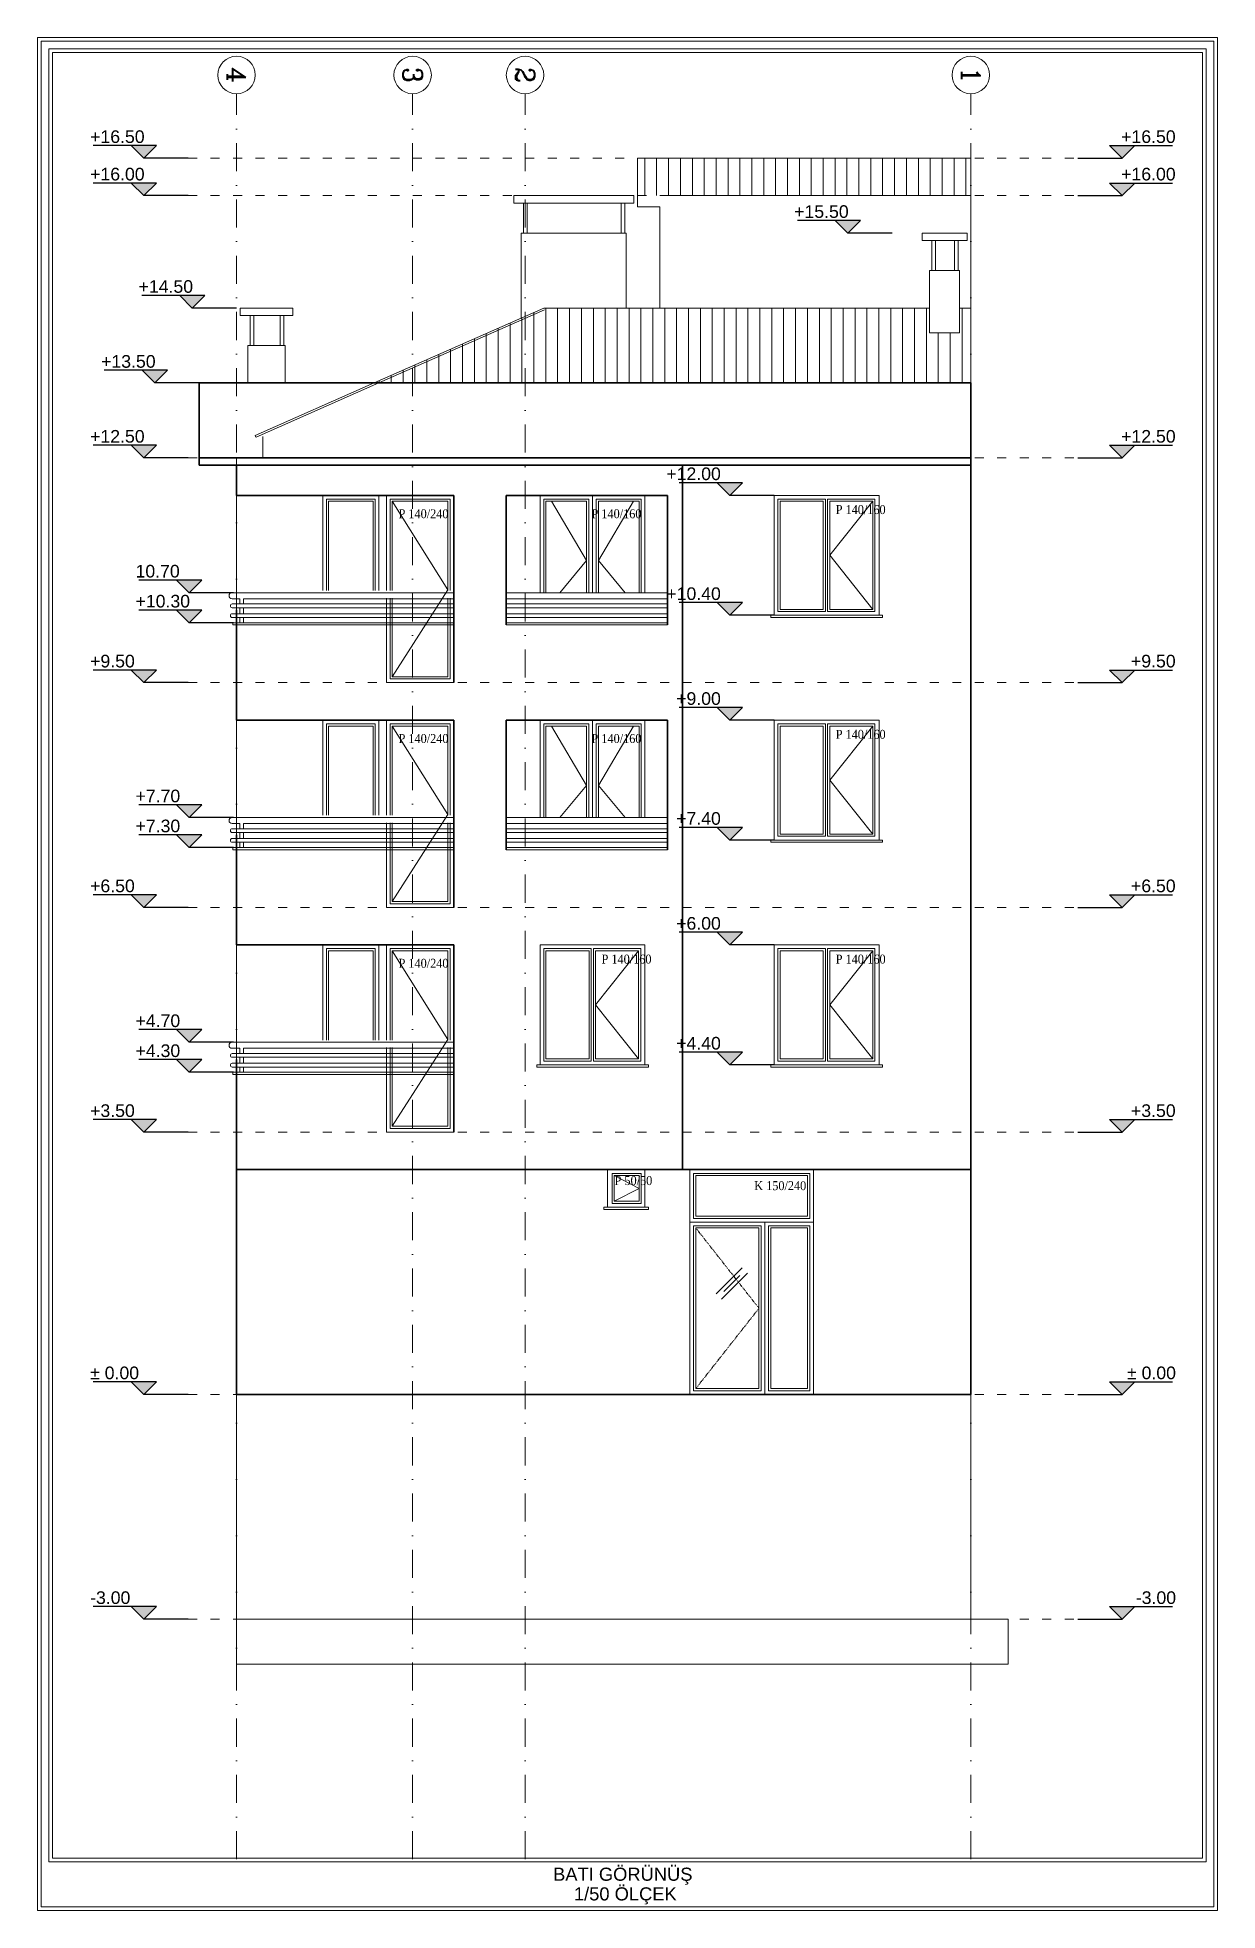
# Model space of a CAD drawing. Header units: millimetres. Extents: x -2145 to 33996, y -835 to 2363.
# Drawn here: x 32421 to 33996, y -835 to 1665 of the extents above; entities that cross this region are included whole.
import ezdxf
from ezdxf.enums import TextEntityAlignment as Align

# ---------------------------------------------------------------- set-up
doc = ezdxf.new("R2010")
doc.units = ezdxf.units.MM
for name, pattern in [('101_TA_921_251_SEC_500&200$0${ Origin Line }', [0]), ('ACAD_ISO03W100', [30, 12, -18]), ('DASHDOT', [1, 0.5, -0.25, 0, -0.25]), ('DOT', [0.25, 0, -0.25])]:
    doc.linetypes.add(name, pattern=pattern)
for name, color, linetype, lineweight in [('arcCGDM_antet', 85, 'Continuous', 20), ('M-INCE', 252, 'Continuous', 0), ('NET_AKS', 251, 'DASHDOT', 9), ('NET_AKS_YAZI', 31, 'DASHDOT', 9), ('NET_GORUNUS_AKS', 9, 'ACAD_ISO03W100', 9), ('NET_GORUNUS_DOGRAMA', 32, 'Continuous', 5), ('NET_GORUNUS_TEFRİŞ', 7, 'Continuous', 0), ('NET_GÖRÜNÜŞ_İNCE', 55, 'Continuous', 9), ('NET_GÖRÜNÜŞ_KALIN', 43, 'Continuous', 30), ('NET_GÖRÜNÜŞ_ORTA', 52, 'Continuous', 18), ('NET_KESİT_KOT', 104, 'Continuous', 25), ('NET_KORKULUK', 9, 'Continuous', 5), ('NET_TARAMA', 252, 'Continuous', 5), ('T-INCE', 254, 'Continuous', 0)]:
    doc.layers.add(name, color=color, linetype=linetype, lineweight=lineweight)
for name, color, linetype in [('NET_KİRİŞ', 253, 'DOT'), ('NET_POZ', 41, 'Continuous'), ('text', 7, 'Continuous')]:
    doc.layers.add(name, color=color, linetype=linetype)
doc.styles.add('A-arial', font='arial.ttf')
doc.styles.get("Standard").update_dxf_attribs({"font": 'arial.ttf'})
doc.styles.add('TAks_2', font='ROMANC', dxfattribs={"height": 5})
doc.styles.add('TGS SAYILAR', font='times.ttf', dxfattribs={"width": 0.7})

msp = doc.modelspace()

# ---------------------------------------------------------------- texts
at = {"layer": 'NET_AKS_YAZI', "linetype": 'Continuous', "style": 'TAks_2'}
for s, p in [('4', (32686.7, 1615.21)), ('3', (32921.7, 1615.21)), ('2', (33071.7, 1615.21)), ('1', (33666.7, 1615.21))]:
    msp.add_text(s, height=25, rotation=270, dxfattribs=at).set_placement(p, align=Align.MIDDLE_CENTER)
at = {"layer": 'NET_POZ', "style": 'TGS SAYILAR', "width": 0.9}
for s, p in [('P 140/240', (32902.92, 1023.63)), ('P 140/160', (33160.48, 1023.63)), ('P 140/160', (33486.37, 1029.2)), ('P 140/240', (32902.92, 723.63)), ('P 140/160', (33160.48, 723.63)), ('P 140/160', (33486.37, 729.2)), ('P 140/240', (32902.92, 423.63)), ('P 140/160', (33173.87, 429.2)), ('P 140/160', (33486.37, 429.2)), ('P 50/50', (33191.26, 133.63)), ('K 150/240', (33377.66, 126.83))]:
    msp.add_text(s, height=12, dxfattribs=at).set_placement(p)
at = {"layer": 'text', "linetype": 'Continuous', "insert": (33202.17, -777.46), "char_height": 17.5, "width": 396.5028, "attachment_point": 2, "line_spacing_factor": 0.9}
msp.add_mtext('\\A1;BATI GÖRÜNÜŞ\\P 1/50 ÖLÇEK', dxfattribs=at)

# ---------------------------------------------------------------- blocks, each defined once
blk = doc.blocks.new('kot_kesit')
for p, q in [((-87.5, 0), (0, 0)), ((-25, 25), (100, 25)), ((0, 0), (-25, 25)), ((0, 0), (25, 25))]:
    blk.add_line(p, q)
blk.add_solid([(25, 25), (-25, 25), (0, 0)])
at = {"style": 'A-arial'}
blk.add_attdef('KOT', (37.2, 30.1), '', height=25, dxfattribs=at)

# ---------------------------------------------------------------- hatches: boundary and pattern name
at = {"layer": 'NET_TARAMA'}
h = msp.add_hatch(dxfattribs=at)
h.set_pattern_fill('ANSI31', color=256, scale=5, angle=45)
h.set_pattern_definition([(90, (1545, 2e-13), (-15.875, 0), [])])
h.paths.add_polyline_path([(33666.7, 1454.16), (33666.7, 1504.16), (33221.7, 1504.16), (33221.7, 1454.16)])
h = msp.add_hatch(dxfattribs=at)
h.set_pattern_fill('ANSI31', color=256, scale=5, angle=45)
h.paths.add_polyline_path([(33666.7, 1204.16), (33666.7, 1304.16), (33651.7, 1304.16), (33651.7, 1271.06), (33611.7, 1271.06), (33611.7, 1304.16), (33096.7, 1304.16), (32870.23, 1204.16)])

# ---------------------------------------------------------------- linework, layer by layer
at = {"layer": 'arcCGDM_antet', "ltscale": 10}
for points in [[(32420.97, 1665.32), (33995.97, 1665.32), (33995.97, -834.68), (32420.97, -834.68)], [(32425.97, 1660.32), (33990.97, 1660.32), (33990.97, -829.68), (32425.97, -829.68)], [(32435.97, 1650.32), (33980.97, 1650.32), (33980.97, -769.68), (32435.97, -769.68)], [(32440.97, 1645.32), (33975.97, 1645.32), (33975.97, -764.68), (32440.97, -764.68)]]:
    msp.add_lwpolyline(points, close=True, dxfattribs=at)
at = {"layer": 'M-INCE'}
for p, q in [((33666.7, 1454.16), (33251.7, 1454.16)), ((33096.7, 1304.16), (32870.23, 1204.16)), ((33097.71, 1301.88), (32876.42, 1204.16)), ((33096.7, 1304.16), (33611.7, 1304.16)), ((33651.7, 1304.16), (33666.7, 1304.16))]:
    msp.add_line(p, q, dxfattribs=at)
at = {"layer": 'M-INCE', "linetype": '101_TA_921_251_SEC_500&200$0${ Origin Line }'}
for p, q in [((32870.23, 1204.16), (32711.7, 1134.16)), ((32876.42, 1204.16), (32712.71, 1131.88)), ((32712.3, 1131.74), (32711.7, 1134.16)), ((32721.7, 1132.84), (32721.7, 1104.16))]:
    msp.add_line(p, q, dxfattribs=at)
at = {"layer": 'M-INCE'}
msp.add_lwpolyline([(33666.7, 1404.16), (33666.7, 1504.16), (33221.7, 1504.16), (33221.7, 1439.16), (33251.7, 1439.16), (33251.7, 1304.16)], dxfattribs=at)
at = {"layer": 'NET_AKS', "ltscale": 75}
for p, q in [((32686.7, -766.24), (32686.7, 1590.21)), ((32921.7, -766.24), (32921.7, 1590.21)), ((33071.7, -766.24), (33071.7, 1590.21)), ((33666.7, -766.24), (33666.7, 1590.21))]:
    msp.add_line(p, q, dxfattribs=at)
at = {"layer": 'NET_AKS', "linetype": 'Continuous', "ltscale": 100}
for centre in [(32686.7, 1615.21), (32921.7, 1615.21), (33071.7, 1615.21), (33666.7, 1615.21)]:
    msp.add_circle(centre, 25, dxfattribs=at)
at = {"layer": 'NET_GORUNUS_AKS'}
for points in [[(32622.02, 1504.16), (33809.47, 1504.16)], [(32622.02, 1454.16), (33809.47, 1454.16)], [(32622.02, 1104.16), (33809.47, 1104.16)], [(32622.02, 804.16), (33809.47, 804.16)], [(32622.02, 504.16), (33809.47, 504.16)], [(32622.02, 204.16), (33809.47, 204.16)], [(32622.02, -145.84), (33809.47, -145.84)], [(32622.02, -445.84), (33809.47, -445.84)]]:
    msp.add_lwpolyline(points, dxfattribs=at)
at = {"layer": 'NET_GORUNUS_DOGRAMA'}
for p, q in [((33056.7, 1444.16), (33056.7, 1454.16)), ((33216.7, 1454.16), (33056.7, 1454.16)), ((33216.7, 1444.16), (33216.7, 1454.16)), ((33216.7, 1444.16), (33056.7, 1444.16)), ((33069.65, 1404.16), (33069.65, 1444.16)), ((33074.65, 1404.16), (33074.65, 1444.16)), ((33199.96, 1404.16), (33199.96, 1444.16)), ((33204.96, 1404.16), (33204.96, 1444.16)), ((33601.7, 1394.16), (33601.7, 1404.16)), ((33661.7, 1404.16), (33601.7, 1404.16)), ((33661.7, 1394.16), (33661.7, 1404.16)), ((33661.7, 1394.16), (33601.7, 1394.16)), ((33614.65, 1354.16), (33614.65, 1394.16)), ((33619.65, 1354.16), (33619.65, 1394.16)), ((33644.96, 1354.16), (33644.96, 1394.16)), ((33649.96, 1354.16), (33649.96, 1394.16)), ((32691.7, 1294.16), (32691.7, 1304.16)), ((32761.7, 1304.16), (32691.7, 1304.16)), ((32761.7, 1294.16), (32761.7, 1304.16)), ((32761.7, 1294.16), (32691.7, 1294.16)), ((32704.65, 1254.16), (32704.65, 1294.16)), ((32709.65, 1254.16), (32709.65, 1294.16)), ((32744.96, 1254.16), (32744.96, 1294.16)), ((32749.96, 1254.16), (32749.96, 1294.16))]:
    msp.add_line(p, q, dxfattribs=at)
for points in [[(32876.7, 927.16), (32876.7, 1054.16), (32801.7, 1054.16), (32801.7, 927.16)], [(32976.7, 927.16), (32976.7, 1054.16), (32886.7, 1054.16), (32886.7, 927.16)], [(33161.7, 924.16), (33161.7, 1054.16), (33091.7, 1054.16), (33091.7, 924.16)], [(33231.7, 924.16), (33231.7, 1054.16), (33161.7, 1054.16), (33161.7, 924.16)], [(32871.7, 927.16), (32871.7, 1049.16), (32806.7, 1049.16), (32806.7, 927.16)], [(32868.85, 927.16), (32868.85, 1046.32), (32809.55, 1046.32), (32809.55, 927.16)], [(32971.7, 927.16), (32971.7, 1049.16), (32891.7, 1049.16), (32891.7, 927.16)], [(32968.85, 927.16), (32968.85, 1046.32), (32894.55, 1046.32), (32894.55, 927.16)], [(33156.7, 924.16), (33156.7, 1049.16), (33096.7, 1049.16), (33096.7, 924.16)], [(33153.85, 924.16), (33153.85, 1046.32), (33099.55, 1046.32), (33099.55, 924.16)], [(33226.7, 924.16), (33226.7, 1049.16), (33166.7, 1049.16), (33166.7, 924.16)], [(33223.85, 924.16), (33223.85, 1046.32), (33169.55, 1046.32), (33169.55, 924.16)], [(32876.7, 627.16), (32876.7, 754.16), (32801.7, 754.16), (32801.7, 627.16)], [(32976.7, 627.16), (32976.7, 754.16), (32886.7, 754.16), (32886.7, 627.16)], [(33161.7, 624.16), (33161.7, 754.16), (33091.7, 754.16), (33091.7, 624.16)], [(33231.7, 624.16), (33231.7, 754.16), (33161.7, 754.16), (33161.7, 624.16)], [(32871.7, 627.16), (32871.7, 749.16), (32806.7, 749.16), (32806.7, 627.16)], [(32868.85, 627.16), (32868.85, 746.32), (32809.55, 746.32), (32809.55, 627.16)], [(32971.7, 627.16), (32971.7, 749.16), (32891.7, 749.16), (32891.7, 627.16)], [(32968.85, 627.16), (32968.85, 746.32), (32894.55, 746.32), (32894.55, 627.16)], [(33156.7, 624.16), (33156.7, 749.16), (33096.7, 749.16), (33096.7, 624.16)], [(33153.85, 624.16), (33153.85, 746.32), (33099.55, 746.32), (33099.55, 624.16)], [(33226.7, 624.16), (33226.7, 749.16), (33166.7, 749.16), (33166.7, 624.16)], [(33223.85, 624.16), (33223.85, 746.32), (33169.55, 746.32), (33169.55, 624.16)], [(32876.7, 327.16), (32876.7, 454.16), (32801.7, 454.16), (32801.7, 327.16)], [(32976.7, 327.16), (32976.7, 454.16), (32886.7, 454.16), (32886.7, 327.16)], [(32871.7, 327.16), (32871.7, 449.16), (32806.7, 449.16), (32806.7, 327.16)], [(32868.85, 327.16), (32868.85, 446.32), (32809.55, 446.32), (32809.55, 327.16)], [(32971.7, 327.16), (32971.7, 449.16), (32891.7, 449.16), (32891.7, 327.16)], [(32968.85, 327.16), (32968.85, 446.32), (32894.55, 446.32), (32894.55, 327.16)]]:
    msp.add_lwpolyline(points, dxfattribs=at)
for points in [[(33404.2, 1054.16), (33544.2, 1054.16), (33544.2, 894.16), (33404.2, 894.16)], [(33472.59, 1049.16), (33409.2, 1049.16), (33409.2, 899.16), (33472.59, 899.16)], [(33469.74, 1046.32), (33412.05, 1046.32), (33412.05, 902.01), (33469.74, 902.01)], [(33538.56, 1049.16), (33475.52, 1049.16), (33475.52, 899.16), (33538.56, 899.16)], [(33535.71, 1046.32), (33478.36, 1046.32), (33478.36, 902.01), (33535.71, 902.01)], [(33404.2, 754.16), (33544.2, 754.16), (33544.2, 594.16), (33404.2, 594.16)], [(33472.59, 749.16), (33409.2, 749.16), (33409.2, 599.16), (33472.59, 599.16)], [(33469.74, 746.32), (33412.05, 746.32), (33412.05, 602.01), (33469.74, 602.01)], [(33538.56, 749.16), (33475.52, 749.16), (33475.52, 599.16), (33538.56, 599.16)], [(33535.71, 746.32), (33478.36, 746.32), (33478.36, 602.01), (33535.71, 602.01)], [(33091.7, 454.16), (33231.7, 454.16), (33231.7, 294.16), (33091.7, 294.16)], [(33404.2, 454.16), (33544.2, 454.16), (33544.2, 294.16), (33404.2, 294.16)], [(33160.09, 449.16), (33096.7, 449.16), (33096.7, 299.16), (33160.09, 299.16)], [(33157.24, 446.32), (33099.55, 446.32), (33099.55, 302.01), (33157.24, 302.01)], [(33226.06, 449.16), (33163.02, 449.16), (33163.02, 299.16), (33226.06, 299.16)], [(33223.21, 446.32), (33165.86, 446.32), (33165.86, 302.01), (33223.21, 302.01)], [(33472.59, 449.16), (33409.2, 449.16), (33409.2, 299.16), (33472.59, 299.16)], [(33469.74, 446.32), (33412.05, 446.32), (33412.05, 302.01), (33469.74, 302.01)], [(33538.56, 449.16), (33475.52, 449.16), (33475.52, 299.16), (33538.56, 299.16)], [(33535.71, 446.32), (33478.36, 446.32), (33478.36, 302.01), (33535.71, 302.01)], [(33231.7, 154.16), (33181.7, 154.16), (33181.7, 104.16), (33231.7, 104.16)], [(33456.7, 154.16), (33291.7, 154.16), (33291.7, 84.16), (33456.7, 84.16)], [(33187.96, 149.16), (33226.7, 149.16), (33226.7, 109.16), (33187.96, 109.16)], [(33190.81, 146.32), (33223.85, 146.32), (33223.85, 112.01), (33190.81, 112.01)], [(33451.7, 149.16), (33296.7, 149.16), (33296.7, 89.16), (33451.7, 89.16)], [(33448.85, 146.32), (33299.55, 146.32), (33299.55, 92.01), (33448.85, 92.01)], [(33391.7, 84.16), (33291.7, 84.16), (33291.7, -145.84), (33391.7, -145.84)], [(33386.7, 79.16), (33296.7, 79.16), (33296.7, -140.84), (33386.7, -140.84)], [(33383.85, 76.32), (33299.55, 76.32), (33299.55, -137.99), (33383.85, -137.99)], [(33456.7, 84.16), (33391.7, 84.16), (33391.7, -145.84), (33456.7, -145.84)], [(33451.7, 79.16), (33396.7, 79.16), (33396.7, -140.84), (33451.7, -140.84)], [(33448.85, 76.32), (33399.55, 76.32), (33399.55, -137.99), (33448.85, -137.99)]]:
    msp.add_lwpolyline(points, close=True, dxfattribs=at)
at = {"layer": 'NET_GORUNUS_TEFRİŞ'}
for points in [[(32976.7, 881.16), (32681.64, 881.16), (32681.64, 884.16), (32976.7, 884.16)], [(33261.7, 884.16), (33046.7, 884.16)], [(33046.7, 881.16), (33261.7, 881.16)], [(32976.7, 581.16), (32681.64, 581.16), (32681.64, 584.16), (32976.7, 584.16)], [(33261.7, 584.16), (33046.7, 584.16)], [(33046.7, 581.16), (33261.7, 581.16)], [(32976.7, 281.16), (32681.64, 281.16), (32681.64, 284.16), (32976.7, 284.16)]]:
    msp.add_lwpolyline(points, dxfattribs=at)
for points in [[(33399.94, 894.16), (33399.94, 891.16), (33544.2, 891.16), (33549.01, 891.16), (33549.01, 894.16)], [(33399.94, 594.16), (33399.94, 591.16), (33544.2, 591.16), (33549.01, 591.16), (33549.01, 594.16)], [(33087.44, 294.16), (33087.44, 291.16), (33231.7, 291.16), (33236.51, 291.16), (33236.51, 294.16)], [(33399.94, 294.16), (33399.94, 291.16), (33544.2, 291.16), (33549.01, 291.16), (33549.01, 294.16)], [(33236.7, 104.16), (33236.7, 101.16), (33176.7, 101.16), (33176.7, 104.16)]]:
    msp.add_lwpolyline(points, close=True, dxfattribs=at)
at = {"layer": 'NET_GÖRÜNÜŞ_İNCE'}
for p, q in [((33206.7, 1404.16), (33066.7, 1404.16)), ((33066.7, 1404.16), (33066.7, 1291.12)), ((33206.7, 1304.16), (33206.7, 1404.16)), ((33666.7, 1104.16), (33666.7, 1404.16)), ((33651.7, 1354.16), (33611.7, 1354.16)), ((33611.7, 1354.16), (33611.7, 1271.06)), ((33651.7, 1354.16), (33651.7, 1271.06)), ((32751.7, 1254.16), (32701.7, 1254.16)), ((32701.7, 1254.16), (32701.7, 1204.16)), ((32751.7, 1204.16), (32751.7, 1254.16)), ((33611.7, 1271.06), (33651.7, 1271.06))]:
    msp.add_line(p, q, dxfattribs=at)
at = {"layer": 'NET_GÖRÜNÜŞ_KALIN'}
for p, q in [((32636.7, 1104.16), (33666.7, 1104.16)), ((32636.7, 1104.16), (32636.7, 1094.46)), ((33666.7, 154.16), (33666.7, 1104.16)), ((33666.7, 1094.46), (32636.7, 1094.46)), ((32686.7, 1054.16), (32686.7, 1094.46)), ((33281.7, 154.16), (33281.7, 1094.46)), ((32976.7, 1054.16), (32686.7, 1054.16)), ((32976.7, 804.16), (32976.7, 1054.16)), ((33046.7, 881.16), (33046.7, 1054.16)), ((33046.7, 1054.16), (33261.7, 1054.16)), ((33261.7, 881.16), (33261.7, 1054.16)), ((32686.7, 754.16), (32686.7, 901.16)), ((32686.7, 754.16), (32686.7, 901.16)), ((32976.7, 754.16), (32686.7, 754.16)), ((32976.7, 504.16), (32976.7, 754.16)), ((33046.7, 581.16), (33046.7, 754.16)), ((33046.7, 754.16), (33261.7, 754.16)), ((33261.7, 581.16), (33261.7, 754.16)), ((32686.7, 454.16), (32686.7, 601.16)), ((32686.7, 454.16), (32686.7, 601.16)), ((32976.7, 454.16), (32686.7, 454.16)), ((32976.7, 204.16), (32976.7, 454.16)), ((32686.7, 154.16), (32686.7, 301.16)), ((33666.7, 154.16), (32686.7, 154.16)), ((32686.7, 154.16), (33666.7, 154.16)), ((32686.7, -145.84), (32686.7, 154.16)), ((33666.7, -145.84), (33666.7, 154.16)), ((32686.7, -145.84), (33666.7, -145.84)), ((33666.7, -145.84), (32686.7, -145.84))]:
    msp.add_line(p, q, dxfattribs=at)
msp.add_lwpolyline([(33666.7, 1104.16), (33666.7, 1204.16), (32636.7, 1204.16), (32636.7, 1104.16)], dxfattribs=at)
at = {"layer": 'NET_GÖRÜNÜŞ_ORTA', "linetype": '101_TA_921_251_SEC_500&200$0${ Origin Line }'}
for p, q in [((32686.7, 1054.16), (32686.7, 1104.16)), ((32686.7, 754.16), (32686.7, 804.16)), ((32686.7, 754.16), (32686.7, 804.16)), ((32686.7, 454.16), (32686.7, 504.16)), ((32686.7, 454.16), (32686.7, 504.16)), ((32686.7, 454.16), (32686.7, 504.16)), ((32686.7, 454.16), (32686.7, 504.16)), ((32686.7, 154.16), (32686.7, 204.16)), ((32686.7, 154.16), (32686.7, 204.16)), ((33666.7, -145.84), (33666.7, -95.84))]:
    msp.add_line(p, q, dxfattribs=at)
at = {"layer": 'NET_GÖRÜNÜŞ_ORTA', "linetype": 'Continuous'}
for p, q in [((32686.7, 1054.16), (32686.7, 901.16)), ((32686.7, 754.16), (32686.7, 601.16)), ((32686.7, 754.16), (32686.7, 601.16)), ((32686.7, 454.16), (32686.7, 301.16)), ((32686.7, 454.16), (32686.7, 281.16))]:
    msp.add_line(p, q, dxfattribs=at)
at = {"layer": 'NET_KİRİŞ'}
msp.add_lwpolyline([(33299.55, 76.32), (33383.85, -30.84), (33299.55, -137.99)], dxfattribs=at)
at = {"layer": 'NET_KORKULUK'}
for p, q in [((32680.62, 924.16), (32976.7, 924.16)), ((32680.62, 916.16), (32691.26, 916.16)), ((32976.7, 909.16), (32681.01, 909.16)), ((32976.7, 904.16), (32681.01, 904.16)), ((32691.26, 909.16), (32691.26, 916.16)), ((32691.26, 896.16), (32691.26, 904.16)), ((32696.01, 916.16), (32976.7, 916.16)), ((32696.01, 909.16), (32696.01, 916.16)), ((32696.01, 896.16), (32696.01, 904.16)), ((33046.7, 924.16), (33261.7, 924.16)), ((33046.7, 916.16), (33261.7, 916.16)), ((33261.7, 909.16), (33046.7, 909.16)), ((33261.7, 904.16), (33046.7, 904.16)), ((32976.7, 896.16), (32681.01, 896.16)), ((32976.7, 891.16), (32681.01, 891.16)), ((32691.26, 884.16), (32691.26, 891.16)), ((32696.01, 884.16), (32696.01, 891.16)), ((33261.7, 896.16), (33046.7, 896.16)), ((33261.7, 891.16), (33046.7, 891.16)), ((32680.62, 624.16), (32976.7, 624.16)), ((32680.62, 616.16), (32691.26, 616.16)), ((32976.7, 609.16), (32681.01, 609.16)), ((32976.7, 604.16), (32681.01, 604.16)), ((32691.26, 609.16), (32691.26, 616.16)), ((32691.26, 596.16), (32691.26, 604.16)), ((32696.01, 616.16), (32976.7, 616.16)), ((32696.01, 609.16), (32696.01, 616.16)), ((32696.01, 596.16), (32696.01, 604.16)), ((33046.7, 624.16), (33261.7, 624.16)), ((33046.7, 616.16), (33261.7, 616.16)), ((33261.7, 609.16), (33046.7, 609.16)), ((33261.7, 604.16), (33046.7, 604.16)), ((32976.7, 596.16), (32681.01, 596.16)), ((32976.7, 591.16), (32681.01, 591.16)), ((32691.26, 584.16), (32691.26, 591.16)), ((32696.01, 584.16), (32696.01, 591.16)), ((33261.7, 596.16), (33046.7, 596.16)), ((33261.7, 591.16), (33046.7, 591.16)), ((32680.62, 324.16), (32976.7, 324.16)), ((32680.62, 316.16), (32691.26, 316.16)), ((32976.7, 309.16), (32681.01, 309.16)), ((32976.7, 304.16), (32681.01, 304.16)), ((32691.26, 309.16), (32691.26, 316.16)), ((32691.26, 296.16), (32691.26, 304.16)), ((32696.01, 316.16), (32976.7, 316.16)), ((32696.01, 309.16), (32696.01, 316.16)), ((32696.01, 296.16), (32696.01, 304.16)), ((32976.7, 296.16), (32681.01, 296.16)), ((32976.7, 291.16), (32681.01, 291.16)), ((32691.26, 284.16), (32691.26, 291.16)), ((32696.01, 284.16), (32696.01, 291.16))]:
    msp.add_line(p, q, dxfattribs=at)
for centre, radius in [((32680.62, 920.16), 4), ((32681.01, 906.66), 2.5), ((32681.01, 893.66), 2.5), ((32680.62, 620.16), 4), ((32681.01, 606.66), 2.5), ((32681.01, 593.66), 2.5), ((32680.62, 320.16), 4), ((32681.01, 306.66), 2.5), ((32681.01, 293.66), 2.5)]:
    msp.add_arc(centre, radius, 90, 270, dxfattribs=at)
at = {"layer": 'T-INCE', "linetype": '101_TA_921_251_SEC_500&200$0${ Origin Line }'}
for p, q in [((33326.79, -11.66), (33361.69, 23.24)), ((33333.86, -18.73), (33368.76, 16.17)), ((33337.17, -8.35), (33358.38, 12.86))]:
    msp.add_line(p, q, dxfattribs=at)
for points in [[(32894.55, 1046.32), (32968.85, 928.09)], [(33107.08, 1046.32), (33153.85, 967.05), (33118.04, 924.16)], [(33216.32, 1046.32), (33169.55, 967.05), (33205.35, 924.16)], [(33535.71, 1046.32), (33478.36, 974.16), (33535.71, 902.01)], [(32968.85, 928.09), (32894.55, 812.01)], [(32886.7, 917.16), (32886.7, 804.16), (32976.7, 804.16), (32976.7, 904.16), (32976.7, 904.16), (32976.7, 917.16)], [(32891.7, 917.16), (32891.7, 809.16), (32971.7, 809.16), (32971.7, 917.16)], [(32894.55, 917.16), (32894.55, 812.01), (32968.85, 812.01), (32968.85, 917.16)], [(32894.55, 746.32), (32968.85, 628.09)], [(33107.08, 746.32), (33153.85, 667.05), (33118.04, 624.16)], [(33216.32, 746.32), (33169.55, 667.05), (33205.35, 624.16)], [(33535.71, 746.32), (33478.36, 674.16), (33535.71, 602.01)], [(32968.85, 628.09), (32894.55, 512.01)], [(32886.7, 617.16), (32886.7, 504.16), (32976.7, 504.16), (32976.7, 604.16), (32976.7, 604.16), (32976.7, 617.16)], [(32891.7, 617.16), (32891.7, 509.16), (32971.7, 509.16), (32971.7, 617.16)], [(32894.55, 617.16), (32894.55, 512.01), (32968.85, 512.01), (32968.85, 617.16)], [(32894.55, 446.32), (32968.85, 328.09)], [(33223.21, 446.32), (33165.86, 374.16), (33223.21, 302.01)], [(33535.71, 446.32), (33478.36, 374.16), (33535.71, 302.01)], [(32968.85, 328.09), (32894.55, 212.01)], [(32886.7, 317.16), (32886.7, 204.16), (32976.7, 204.16), (32976.7, 304.16), (32976.7, 304.16), (32976.7, 317.16)], [(32891.7, 317.16), (32891.7, 209.16), (32971.7, 209.16), (32971.7, 317.16)], [(32894.55, 317.16), (32894.55, 212.01), (32968.85, 212.01), (32968.85, 317.16)], [(33190.81, 146.32), (33223.85, 129.16), (33190.81, 112.01)], [(32686.7, -145.84), (32686.7, -445.84), (33666.7, -445.84), (33666.7, -145.84)], [(32686.7, -445.84), (32686.7, -445.84), (32686.7, -505.84), (33716.7, -505.84), (33716.7, -445.84), (33666.7, -445.84)]]:
    msp.add_lwpolyline(points, dxfattribs=at)

# ---------------------------------------------------------------- block references
at = {"layer": 'NET_KESİT_KOT'}
ref = msp.add_blockref('kot_kesit', (32562.96, 1504.16), dxfattribs=dict(at, xscale=-0.6749999999999999, yscale=0.6749999999999999, zscale=0.6749999999999999))
ref.add_attrib('KOT', '+16.50', (32491.23, 1524.5), dxfattribs={"layer": '0', "height": 16.875, "style": 'A-arial'})
ref = msp.add_blockref('kot_kesit', (33868.53, 1504.16), dxfattribs=dict(at, xscale=0.6749999999999999, yscale=0.6749999999999999, zscale=0.6749999999999999))
ref.add_attrib('KOT', '+16.50', (33867.31, 1524.5), dxfattribs={"layer": '0', "height": 16.875, "style": 'A-arial'})
ref = msp.add_blockref('kot_kesit', (32562.96, 1454.16), dxfattribs=dict(at, xscale=-0.6749999999999999, yscale=0.6749999999999999, zscale=0.6749999999999999))
ref.add_attrib('KOT', '+16.00', (32491.23, 1474.5), dxfattribs={"layer": '0', "height": 16.875, "style": 'A-arial'})
ref = msp.add_blockref('kot_kesit', (33868.53, 1454.16), dxfattribs=dict(at, xscale=0.6749999999999999, yscale=0.6749999999999999, zscale=0.6749999999999999))
ref.add_attrib('KOT', '+16.00', (33867.31, 1474.5), dxfattribs={"layer": '0', "height": 16.875, "style": 'A-arial'})
ref = msp.add_blockref('kot_kesit', (33502.64, 1404.16), dxfattribs=dict(at, xscale=-0.6749999999999999, yscale=0.6749999999999999, zscale=0.6749999999999999))
ref.add_attrib('KOT', '+15.50', (33430.91, 1424.5), dxfattribs={"layer": '0', "height": 16.875, "style": 'A-arial'})
ref = msp.add_blockref('kot_kesit', (32627.64, 1304.16), dxfattribs=dict(at, xscale=-0.6749999999999999, yscale=0.6749999999999999, zscale=0.6749999999999999))
ref.add_attrib('KOT', '+14.50', (32555.91, 1324.5), dxfattribs={"layer": '0', "height": 16.875, "style": 'A-arial'})
ref = msp.add_blockref('kot_kesit', (32577.64, 1204.16), dxfattribs=dict(at, xscale=-0.6749999999999999, yscale=0.6749999999999999, zscale=0.6749999999999999))
ref.add_attrib('KOT', '+13.50', (32505.91, 1224.5), dxfattribs={"layer": '0', "height": 16.875, "style": 'A-arial'})
ref = msp.add_blockref('kot_kesit', (32562.96, 1104.16), dxfattribs=dict(at, xscale=-0.6749999999999999, yscale=0.6749999999999999, zscale=0.6749999999999999))
ref.add_attrib('KOT', '+12.50', (32491.23, 1124.5), dxfattribs={"layer": '0', "height": 16.875, "style": 'A-arial'})
ref = msp.add_blockref('kot_kesit', (33868.53, 1104.16), dxfattribs=dict(at, xscale=0.6749999999999999, yscale=0.6749999999999999, zscale=0.6749999999999999))
ref.add_attrib('KOT', '+12.50', (33867.31, 1124.5), dxfattribs={"layer": '0', "height": 16.875, "style": 'A-arial'})
ref = msp.add_blockref('kot_kesit', (33345.14, 1054.16), dxfattribs=dict(at, xscale=-0.6749999999999999, yscale=0.6749999999999999, zscale=0.6749999999999999))
ref.add_attrib('KOT', '+12.00', (33260.29, 1074.5), dxfattribs={"layer": '0', "height": 16.875, "style": 'A-arial'})
ref = msp.add_blockref('kot_kesit', (32623.59, 924.16), dxfattribs=dict(at, xscale=-0.6749999999999999, yscale=0.6749999999999999, zscale=0.6749999999999999))
ref.add_attrib('KOT', '10.70', (32551.86, 944.5), dxfattribs={"layer": '0', "height": 16.875, "style": 'A-arial'})
ref = msp.add_blockref('kot_kesit', (33345.14, 894.16), dxfattribs=dict(at, xscale=-0.6749999999999999, yscale=0.6749999999999999, zscale=0.6749999999999999))
ref.add_attrib('KOT', '+10.40', (33260.29, 914.5), dxfattribs={"layer": '0', "height": 16.875, "style": 'A-arial'})
ref = msp.add_blockref('kot_kesit', (32623.59, 884.16), dxfattribs=dict(at, xscale=-0.6749999999999999, yscale=0.6749999999999999, zscale=0.6749999999999999))
ref.add_attrib('KOT', '+10.30', (32551.86, 904.5), dxfattribs={"layer": '0', "height": 16.875, "style": 'A-arial'})
ref = msp.add_blockref('kot_kesit', (32562.96, 804.16), dxfattribs=dict(at, xscale=-0.6749999999999999, yscale=0.6749999999999999, zscale=0.6749999999999999))
ref.add_attrib('KOT', '+9.50', (32491.23, 824.5), dxfattribs={"layer": '0', "height": 16.875, "style": 'A-arial'})
ref = msp.add_blockref('kot_kesit', (33868.53, 804.16), dxfattribs=dict(at, xscale=0.6749999999999999, yscale=0.6749999999999999, zscale=0.6749999999999999))
ref.add_attrib('KOT', '+9.50', (33880.42, 824.5), dxfattribs={"layer": '0', "height": 16.875, "style": 'A-arial'})
ref = msp.add_blockref('kot_kesit', (33345.14, 754.16), dxfattribs=dict(at, xscale=-0.6749999999999999, yscale=0.6749999999999999, zscale=0.6749999999999999))
ref.add_attrib('KOT', '+9.00', (33273.41, 774.5), dxfattribs={"layer": '0', "height": 16.875, "style": 'A-arial'})
ref = msp.add_blockref('kot_kesit', (32623.59, 624.16), dxfattribs=dict(at, xscale=-0.6749999999999999, yscale=0.6749999999999999, zscale=0.6749999999999999))
ref.add_attrib('KOT', '+7.70', (32551.86, 644.5), dxfattribs={"layer": '0', "height": 16.875, "style": 'A-arial'})
ref = msp.add_blockref('kot_kesit', (33345.14, 594.16), dxfattribs=dict(at, xscale=-0.6749999999999999, yscale=0.6749999999999999, zscale=0.6749999999999999))
ref.add_attrib('KOT', '+7.40', (33273.41, 614.5), dxfattribs={"layer": '0', "height": 16.875, "style": 'A-arial'})
ref = msp.add_blockref('kot_kesit', (32623.59, 584.16), dxfattribs=dict(at, xscale=-0.6749999999999999, yscale=0.6749999999999999, zscale=0.6749999999999999))
ref.add_attrib('KOT', '+7.30', (32551.86, 604.5), dxfattribs={"layer": '0', "height": 16.875, "style": 'A-arial'})
ref = msp.add_blockref('kot_kesit', (32562.96, 504.16), dxfattribs=dict(at, xscale=-0.6749999999999999, yscale=0.6749999999999999, zscale=0.6749999999999999))
ref.add_attrib('KOT', '+6.50', (32491.23, 524.5), dxfattribs={"layer": '0', "height": 16.875, "style": 'A-arial'})
ref = msp.add_blockref('kot_kesit', (33868.53, 504.16), dxfattribs=dict(at, xscale=0.6749999999999999, yscale=0.6749999999999999, zscale=0.6749999999999999))
ref.add_attrib('KOT', '+6.50', (33880.42, 524.5), dxfattribs={"layer": '0', "height": 16.875, "style": 'A-arial'})
ref = msp.add_blockref('kot_kesit', (33345.14, 454.16), dxfattribs=dict(at, xscale=-0.6749999999999999, yscale=0.6749999999999999, zscale=0.6749999999999999))
ref.add_attrib('KOT', '+6.00', (33273.41, 474.5), dxfattribs={"layer": '0', "height": 16.875, "style": 'A-arial'})
ref = msp.add_blockref('kot_kesit', (32623.59, 324.16), dxfattribs=dict(at, xscale=-0.6749999999999999, yscale=0.6749999999999999, zscale=0.6749999999999999))
ref.add_attrib('KOT', '+4.70', (32551.86, 344.5), dxfattribs={"layer": '0', "height": 16.875, "style": 'A-arial'})
ref = msp.add_blockref('kot_kesit', (33345.14, 294.16), dxfattribs=dict(at, xscale=-0.6749999999999999, yscale=0.6749999999999999, zscale=0.6749999999999999))
ref.add_attrib('KOT', '+4.40', (33273.41, 314.5), dxfattribs={"layer": '0', "height": 16.875, "style": 'A-arial'})
ref = msp.add_blockref('kot_kesit', (32623.59, 284.16), dxfattribs=dict(at, xscale=-0.6749999999999999, yscale=0.6749999999999999, zscale=0.6749999999999999))
ref.add_attrib('KOT', '+4.30', (32551.86, 304.5), dxfattribs={"layer": '0', "height": 16.875, "style": 'A-arial'})
ref = msp.add_blockref('kot_kesit', (32562.96, 204.16), dxfattribs=dict(at, xscale=-0.6749999999999999, yscale=0.6749999999999999, zscale=0.6749999999999999))
ref.add_attrib('KOT', '+3.50', (32491.23, 224.5), dxfattribs={"layer": '0', "height": 16.875, "style": 'A-arial'})
ref = msp.add_blockref('kot_kesit', (33868.53, 204.16), dxfattribs=dict(at, xscale=0.6749999999999999, yscale=0.6749999999999999, zscale=0.6749999999999999))
ref.add_attrib('KOT', '+3.50', (33880.42, 224.5), dxfattribs={"layer": '0', "height": 16.875, "style": 'A-arial'})
ref = msp.add_blockref('kot_kesit', (32562.96, -145.84), dxfattribs=dict(at, xscale=-0.6749999999999999, yscale=0.6749999999999999, zscale=0.6749999999999999))
ref.add_attrib('KOT', '%%p 0.00', (32491.23, -125.5), dxfattribs={"layer": '0', "height": 16.875, "style": 'A-arial'})
ref = msp.add_blockref('kot_kesit', (33868.53, -145.84), dxfattribs=dict(at, xscale=0.6749999999999999, yscale=0.6749999999999999, zscale=0.6749999999999999))
ref.add_attrib('KOT', '%%p 0.00', (33875.12, -125.5), dxfattribs={"layer": '0', "height": 16.875, "style": 'A-arial'})
ref = msp.add_blockref('kot_kesit', (32562.96, -445.84), dxfattribs=dict(at, xscale=-0.6749999999999999, yscale=0.6749999999999999, zscale=0.6749999999999999))
ref.add_attrib('KOT', '-3.00', (32491.23, -425.5), dxfattribs={"layer": '0', "height": 16.875, "style": 'A-arial'})
ref = msp.add_blockref('kot_kesit', (33868.53, -445.84), dxfattribs=dict(at, xscale=0.6749999999999999, yscale=0.6749999999999999, zscale=0.6749999999999999))
ref.add_attrib('KOT', '-3.00', (33886.9, -425.5), dxfattribs={"layer": '0', "height": 16.875, "style": 'A-arial'})

msp.set_redraw_order([(e.dxf.handle, doc.entitydb.next_handle()) for e in msp.query("TEXT MTEXT ATTDEF DIMENSION ARC_DIMENSION")])  # texts and dimensions are drawn at this point

doc.saveas('drawing.dxf')
